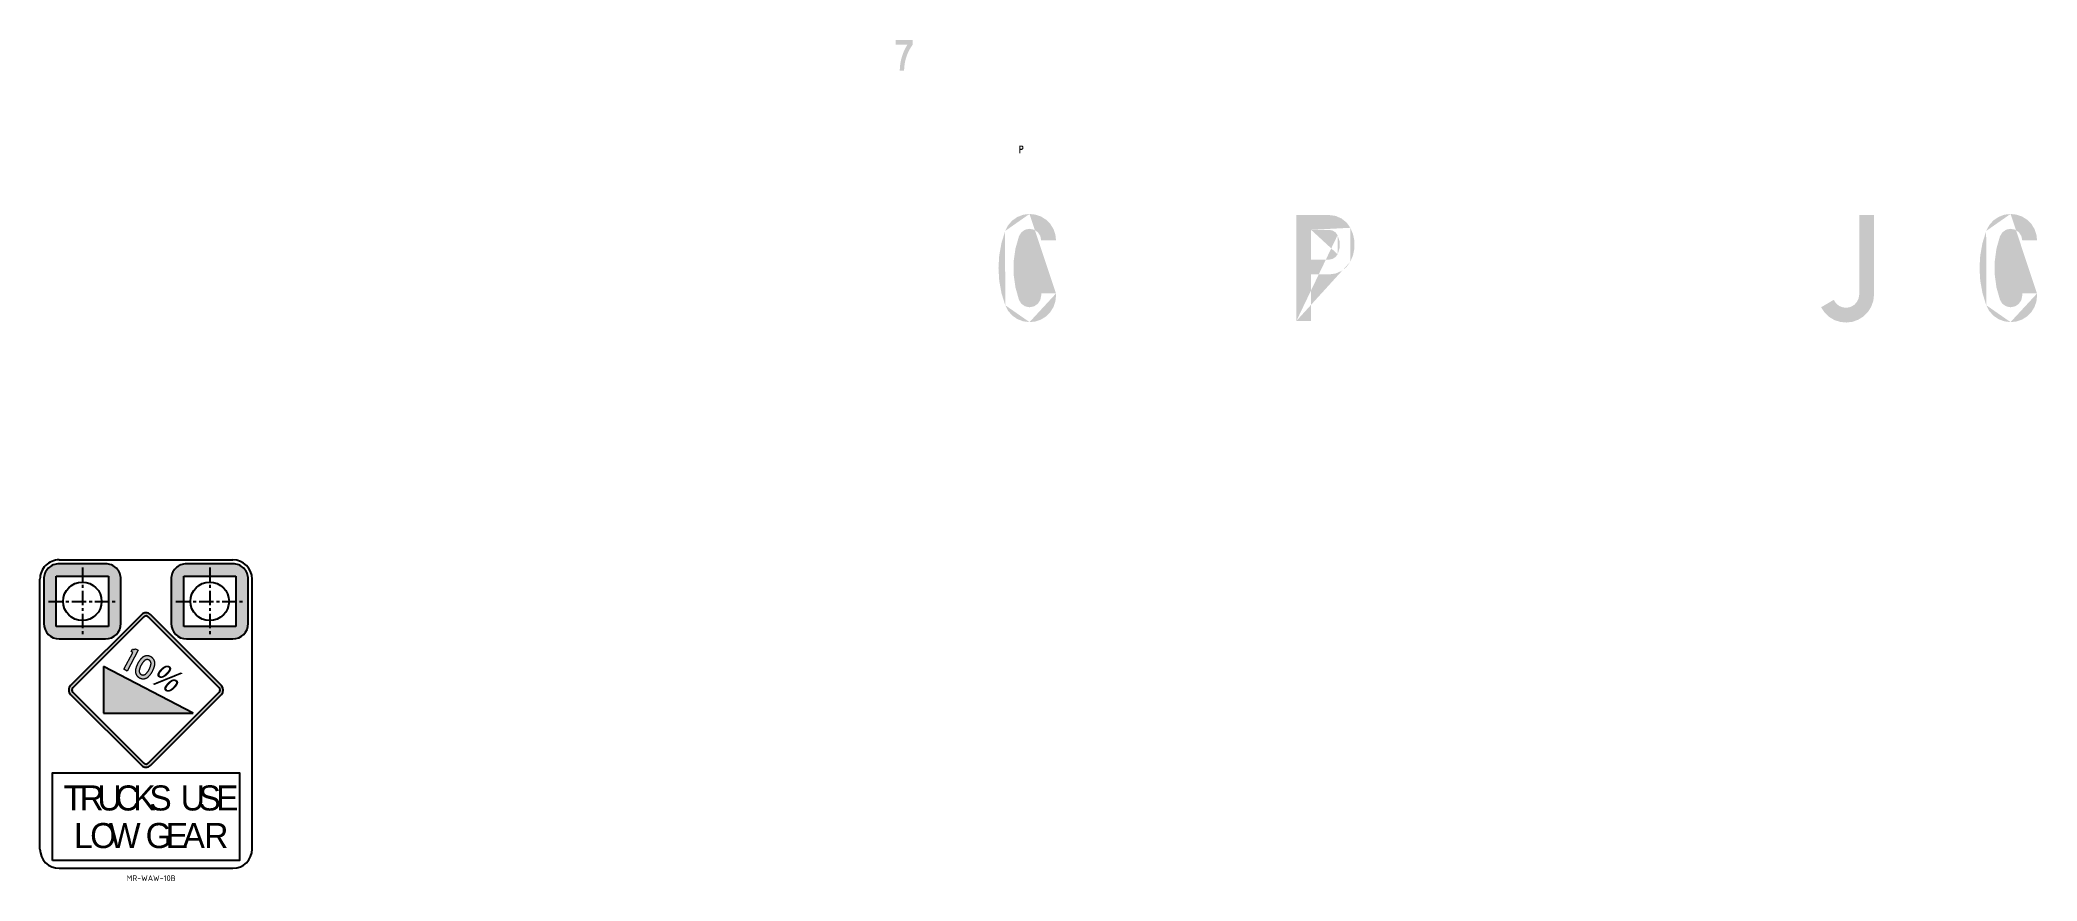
# Model space of a CAD drawing. Extents: x -272 to 1038, y -1303 to 235.
# Drawn here: x -272 to 763, y -202 to 235 of the extents above.
import ezdxf

# ---------------------------------------------------------------- set-up
doc = ezdxf.new("R2010")
doc.units = 0
doc.header["$LTSCALE"] = 6
doc.header["$MEASUREMENT"] = 0
doc.linetypes.add('CENTER', pattern=[2, 1.25, -0.25, 0.25, -0.25])
doc.linetypes.add('CENTERX2', pattern=[101.60000000000001, 63.5, -12.7, 12.7, -12.7])
doc.layers.get('0').update_dxf_attribs({"linetype": 'CONTINUOUS'})
for name, color, linetype in [('CENT25', 1, 'CENTER'), ('GREEN', 84, 'CONTINUOUS'), ('L25', 1, 'CONTINUOUS'), ('L35', 3, 'CONTINUOUS'), ('T25', 1, 'CONTINUOUS'), ('TBLK25', 1, 'CONTINUOUS')]:
    doc.layers.add(name, color=color, linetype=linetype)
doc.styles.add('ARIAL', font='ARIAL.TTF', dxfattribs={"width": 0.9, "oblique": 15})
doc.styles.add('CSERIES', font='Cseries.shx')
doc.styles.add('ISO', font='iso')

msp = doc.modelspace()

# ---------------------------------------------------------------- texts
at = {"layer": 'L35', "color": 1, "linetype": 'Continuous', "insert": (-210.8231450565895, -87.41904547758742), "char_height": 12.18937499999999, "width": 97.51499999999996, "attachment_point": 1, "rotation": 332, "style": 'ARIAL'}
msp.add_mtext('%', dxfattribs=at)
at = {"layer": 'T25', "color": 3, "style": 'ISO'}
msp.add_text('MR-WAW-10B', height=3, dxfattribs=at).set_placement((-227.5656694465064, -201.7545357938481))

# ---------------------------------------------------------------- blocks, each defined once
blk = doc.blocks.new('blk5')
at = {"layer": 'L35', "style": 'CSERIES'}
for s, p in [('G', (0, 0)), ('E', (6.927178030303025, 0)), ('A', (12.75624999999999, 0)), ('R', (20.25211647727272, 0))]:
    blk.add_text(s, height=8.666666666666666, dxfattribs=at).set_placement(p)
blk = doc.blocks.new('blk4')
at = {"layer": 'L35', "style": 'CSERIES'}
for s, p in [('L', (0, 0)), ('O', (5.579782196969703, 0)), ('W', (12.06063920454545, 0))]:
    blk.add_text(s, height=8.666666666666666, dxfattribs=at).set_placement(p)
blk = doc.blocks.new('blk6')
at = {"layer": 'L35'}
for name, p in [('blk4', (0, 0)), ('blk5', (24.74816287878787, -7.105427357601002e-15))]:
    blk.add_blockref(name, p, dxfattribs=at)
blk = doc.blocks.new('blk2')
at = {"layer": 'L35', "style": 'CSERIES'}
for s, p in [('U', (0, 0)), ('S', (6.151609848484853, 0)), ('E', (12.24782196969697, 0))]:
    blk.add_text(s, height=8.666666666666666, dxfattribs=at).set_placement(p)
blk = doc.blocks.new('blk1')
at = {"layer": 'L35', "style": 'CSERIES'}
for s, p in [('T', (0, 0)), ('R', (5.607481060606062, 0)), ('U', (11.75909090909092, 0)), ('C', (17.91070075757577, 0)), ('K', (24.11770833333334, 0)), ('S', (29.71534090909091, 0))]:
    blk.add_text(s, height=8.666666666666666, dxfattribs=at).set_placement(p)
blk = doc.blocks.new('blk3')
at = {"layer": 'L35'}
for name, p in [('blk1', (0, 0)), ('blk2', (40.54488636363635, -1.06581410364015e-14))]:
    blk.add_blockref(name, p, dxfattribs=at)

# ---------------------------------------------------------------- hatches: boundary and pattern name
at = {"layer": 'GREEN'}
h = msp.add_hatch(color=256, dxfattribs=at)
h.paths.add_polyline_path([(254.4669524879141, 101.9465322728692), (254.4411767802575, 101.9465322728692)], flags=16)
edge = h.paths.add_edge_path()
edge.add_line((246.7600158985751, 103.0548877021052), (254.4669524879141, 103.0548877021052))
edge.add_line((254.4669524879141, 103.0548877021052), (254.4669524879141, 101.9465322728692))
edge.add_line((254.1318682883776, 98.8792230617276), (254.4669524879141, 101.9465322728692))
edge.add_line((254.1318682883776, 98.8792230617276), (253.1266156897682, 95.96656809652592))
edge.add_line((253.1266156897682, 95.96656809652592), (251.4769703997424, 93.36322162320408))
edge.add_line((251.4769703997424, 93.36322162320408), (249.3118109565837, 91.17228647238863))
edge.add_line((249.3118109565837, 91.17228647238863), (246.7084644832619, 89.52264118236292))
edge.add_line((246.7084644832619, 89.52264118236292), (243.7958095180602, 88.51738858375347))
edge.add_line((243.7958095180602, 88.51738858375347), (240.7285003069186, 88.18230438421699))
edge.add_line((240.7285003069186, 88.18230438421699), (237.4807611421804, 88.59471570672343))
edge.add_line((237.4807611421804, 88.59471570672343), (234.4134519310388, 89.7546225512728))
edge.add_line((234.4134519310388, 89.7546225512728), (231.732778334747, 91.61047350255171))
edge.add_line((231.732778334747, 91.61047350255171), (229.5933945992449, 94.08494143759032))
edge.add_line((229.5933945992449, 94.08494143759032), (228.0984035551591, 96.997596402792))
edge.add_line((228.0984035551591, 96.997596402792), (226.1652254809102, 103.2610933633584))
edge.add_line((226.1652254809102, 103.2610933633584), (225.0053186363608, 109.7050202775214))
edge.add_line((225.0053186363608, 109.7050202775214), (224.6186830215111, 116.252050022311))
edge.add_line((224.6186830215111, 116.252050022311), (225.0053186363608, 122.773304059444))
edge.add_line((225.0053186363608, 122.773304059444), (226.1652254809102, 129.217230973607))
edge.add_line((226.1652254809102, 129.217230973607), (228.0984035551591, 135.4807279341734))
edge.add_line((228.0984035551591, 135.4807279341734), (229.5933945992449, 138.3933828993751))
edge.add_line((229.5933945992449, 138.3933828993751), (231.732778334747, 140.8678508344137))
edge.add_line((231.732778334747, 140.8678508344137), (234.4134519310388, 142.7237017856927))
edge.add_line((234.4134519310388, 142.7237017856927), (237.4807611421804, 143.9093843378987))
edge.add_line((237.4807611421804, 143.9093843378987), (240.7285003069186, 144.2960199527485))
edge.add_line((240.7285003069186, 144.2960199527485), (243.7958095180602, 143.960935753212))
edge.add_line((243.7958095180602, 143.960935753212), (246.7084644832619, 142.9556831546025))
edge.add_line((246.7084644832619, 142.9556831546025), (249.3118109565837, 141.3060378645768))
edge.add_line((249.3118109565837, 141.3060378645768), (251.4769703997424, 139.1408784214181))
edge.add_line((251.4769703997424, 139.1408784214181), (253.1266156897682, 136.5117562404395))
edge.add_line((253.1266156897682, 136.5117562404395), (254.1318682883776, 133.5991012752378))
edge.add_line((254.1318682883776, 133.5991012752378), (254.4669524879141, 130.5317920640963))
edge.add_line((254.4669524879141, 130.5317920640963), (246.7600158985751, 130.5317920640963))
edge.add_line((246.7600158985751, 130.5317920640963), (246.321828868412, 132.851605753195))
edge.add_line((246.321828868412, 132.851605753195), (245.0072677779228, 134.8363352427572))
edge.add_line((245.0072677779228, 134.8363352427572), (243.0483139960172, 136.1508963332464))
edge.add_line((243.0483139960172, 136.1508963332464), (240.7285003069186, 136.5890833634095))
edge.add_line((240.7285003069186, 136.5890833634095), (238.4086866178199, 136.1251206255898))
edge.add_line((238.4086866178199, 136.1251206255898), (236.475508543571, 134.7590081197872))
edge.add_line((236.475508543571, 134.7590081197872), (235.2382745760517, 132.7485029225683))
edge.add_line((235.2382745760517, 132.7485029225683), (233.4081993324294, 126.2788003007487))
edge.add_line((233.4081993324294, 126.2788003007487), (232.4802738567899, 119.6028920176758))
edge.add_line((232.4802738567899, 119.6028920176758), (232.4802738567899, 112.8754323192896))
edge.add_line((232.4802738567899, 112.8754323192896), (233.4081993324294, 106.2252997438734))
edge.add_line((233.4081993324294, 106.2252997438734), (235.2382745760517, 99.75559712205376))
edge.add_line((235.2382745760517, 99.75559712205376), (236.475508543571, 97.71931621717823))
edge.add_line((236.475508543571, 97.71931621717823), (238.4086866178199, 96.37897941903236))
edge.add_line((238.4086866178199, 96.37897941903236), (240.7285003069186, 95.88924097355596))
edge.add_line((240.7285003069186, 95.88924097355596), (243.0483139960172, 96.35320371137573))
edge.add_line((243.0483139960172, 96.35320371137573), (245.0072677779228, 97.66776480186496))
edge.add_line((245.0072677779228, 97.66776480186496), (246.321828868412, 99.62671858377053))
edge.add_line((246.321828868412, 99.62671858377053), (246.7600158985751, 101.9465322728692))
edge.add_line((246.7600158985751, 101.9465322728692), (246.7600158985751, 103.0548877021052))
edge = h.paths.add_edge_path(flags=16)
edge.add_line((254.4669524879141, 103.0548877021052), (254.4411767802575, 103.0548877021052))
edge.add_line((240.7285003069186, 144.2960199527485), (240.702724599262, 144.2960199527485))
edge.add_line((228.0984035551591, 135.4807279341734), (228.0726278475024, 135.4807279341734))
edge.add_line((228.0984035551591, 96.997596402792), (228.0726278475024, 96.997596402792))
edge.add_line((240.7285003069186, 88.18230438421699), (240.702724599262, 88.18230438421699))
h = msp.add_hatch(color=256, dxfattribs=at)
h.paths.add_polyline_path([(396.1302417688735, 136.0477935026198), (396.1044660612169, 136.0477935026198)], flags=16)
edge = h.paths.add_edge_path(flags=17)
edge.add_line((386.7736598895088, 120.6339203239419), (386.7736598895088, 136.0477935026198))
edge.add_line((386.7736598895088, 136.0477935026198), (396.1302417688735, 136.0477935026198))
edge.add_line((397.8829898895258, 135.6869335954267), (396.1302417688735, 136.0477935026198))
edge.add_line((397.8829898895258, 135.6869335954267), (399.429532348925, 134.7332324121305))
edge.add_line((399.429532348925, 134.7332324121305), (400.5121120705044, 133.2897927833581))
edge.add_line((400.5121120705044, 133.2897927833581), (401.5173646691138, 130.0420536186199))
edge.add_line((401.5173646691138, 130.0420536186199), (401.5173646691138, 126.6396602079418))
edge.add_line((401.5173646691138, 126.6396602079418), (400.5121120705044, 123.3919210432036))
edge.add_line((400.5121120705044, 123.3919210432036), (399.429532348925, 121.9484814144312))
edge.add_line((399.429532348925, 121.9484814144312), (397.8829898895258, 120.994780231135))
edge.add_line((397.8829898895258, 120.994780231135), (396.1302417688735, 120.6339203239419))
edge.add_line((396.1302417688735, 120.6339203239419), (386.7736598895088, 120.6339203239419))
h.paths.add_polyline_path([(396.1044660612169, 143.7289543843021), (396.1302417688735, 143.7289543843021)], flags=16)
edge = h.paths.add_edge_path()
edge.add_line((386.7736598895088, 88.74936995266336), (379.0924990078266, 88.74936995266336))
edge.add_line((379.0924990078266, 88.74936995266336), (379.0924990078266, 143.7289543843021))
edge.add_line((379.0924990078266, 143.7289543843021), (396.1302417688735, 143.7289543843021))
edge.add_line((399.429532348925, 143.290767354139), (396.1302417688735, 143.7289543843021))
edge.add_line((399.429532348925, 143.290767354139), (402.5226172677232, 141.9504305559931))
edge.add_line((402.5226172677232, 141.9504305559931), (405.1517394487017, 139.8625982358043))
edge.add_line((405.1517394487017, 139.8625982358043), (407.1106932306073, 137.1303732241992))
edge.add_line((407.1106932306073, 137.1303732241992), (408.5025814440665, 133.7537555211778))
edge.add_line((408.5025814440665, 133.7537555211778), (409.2243012584527, 130.1709321569031))
edge.add_line((409.2243012584527, 130.1709321569031), (409.2243012584527, 126.5107816696586))
edge.add_line((409.2243012584527, 126.5107816696586), (408.5025814440665, 122.9279583053839))
edge.add_line((408.5025814440665, 122.9279583053839), (407.1106932306073, 119.5513406023625))
edge.add_line((407.1106932306073, 119.5513406023625), (405.1517394487017, 116.8191155907574))
edge.add_line((405.1517394487017, 116.8191155907574), (402.5226172677232, 114.7312832705686))
edge.add_line((402.5226172677232, 114.7312832705686), (399.429532348925, 113.3909464724227))
edge.add_line((399.429532348925, 113.3909464724227), (396.1302417688735, 112.9527594422596))
edge.add_line((396.1302417688735, 112.9527594422596), (386.7736598895088, 112.9527594422596))
edge.add_line((386.7736598895088, 112.9527594422596), (386.7736598895088, 88.74936995266336))
edge = h.paths.add_edge_path()
edge.add_line((386.7736598895088, 136.0477935026198), (386.7478841818522, 136.0477935026198))
edge.add_line((400.5121120705044, 123.3919210432036), (400.4863363628477, 123.3919210432036))
edge.add_line((400.5121120705044, 133.2897927833581), (400.4863363628477, 133.2897927833581))
edge.add_line((379.0924990078266, 88.74936995266336), (379.0667233001699, 88.74936995266336))
edge.add_line((407.1106932306073, 119.5513406023625), (407.0849175229506, 119.5513406023625))
edge.add_line((407.1106932306073, 137.1303732241992), (407.0849175229506, 137.1303732241992))
h = msp.add_hatch(color=256, dxfattribs=at)
h.paths.add_polyline_path([(396.1302417688735, 136.0477935026198), (396.1044660612169, 136.0477935026198)], flags=16)
edge = h.paths.add_edge_path(flags=17)
edge.add_line((386.7736598895088, 120.6339203239419), (386.7736598895088, 136.0477935026198))
edge.add_line((386.7736598895088, 136.0477935026198), (396.1302417688735, 136.0477935026198))
edge.add_line((397.8829898895258, 135.6869335954267), (396.1302417688735, 136.0477935026198))
edge.add_line((397.8829898895258, 135.6869335954267), (399.429532348925, 134.7332324121305))
edge.add_line((399.429532348925, 134.7332324121305), (400.5121120705044, 133.2897927833581))
edge.add_line((400.5121120705044, 133.2897927833581), (401.5173646691138, 130.0420536186199))
edge.add_line((401.5173646691138, 130.0420536186199), (401.5173646691138, 126.6396602079418))
edge.add_line((401.5173646691138, 126.6396602079418), (400.5121120705044, 123.3919210432036))
edge.add_line((400.5121120705044, 123.3919210432036), (399.429532348925, 121.9484814144312))
edge.add_line((399.429532348925, 121.9484814144312), (397.8829898895258, 120.994780231135))
edge.add_line((397.8829898895258, 120.994780231135), (396.1302417688735, 120.6339203239419))
edge.add_line((396.1302417688735, 120.6339203239419), (386.7736598895088, 120.6339203239419))
h.paths.add_polyline_path([(396.1044660612169, 143.7289543843021), (396.1302417688735, 143.7289543843021)], flags=16)
edge = h.paths.add_edge_path()
edge.add_line((386.7736598895088, 88.74936995266336), (379.0924990078266, 88.74936995266336))
edge.add_line((379.0924990078266, 88.74936995266336), (379.0924990078266, 143.7289543843021))
edge.add_line((379.0924990078266, 143.7289543843021), (396.1302417688735, 143.7289543843021))
edge.add_line((399.429532348925, 143.290767354139), (396.1302417688735, 143.7289543843021))
edge.add_line((399.429532348925, 143.290767354139), (402.5226172677232, 141.9504305559931))
edge.add_line((402.5226172677232, 141.9504305559931), (405.1517394487017, 139.8625982358043))
edge.add_line((405.1517394487017, 139.8625982358043), (407.1106932306073, 137.1303732241992))
edge.add_line((407.1106932306073, 137.1303732241992), (408.5025814440665, 133.7537555211778))
edge.add_line((408.5025814440665, 133.7537555211778), (409.2243012584527, 130.1709321569031))
edge.add_line((409.2243012584527, 130.1709321569031), (409.2243012584527, 126.5107816696586))
edge.add_line((409.2243012584527, 126.5107816696586), (408.5025814440665, 122.9279583053839))
edge.add_line((408.5025814440665, 122.9279583053839), (407.1106932306073, 119.5513406023625))
edge.add_line((407.1106932306073, 119.5513406023625), (405.1517394487017, 116.8191155907574))
edge.add_line((405.1517394487017, 116.8191155907574), (402.5226172677232, 114.7312832705686))
edge.add_line((402.5226172677232, 114.7312832705686), (399.429532348925, 113.3909464724227))
edge.add_line((399.429532348925, 113.3909464724227), (396.1302417688735, 112.9527594422596))
edge.add_line((396.1302417688735, 112.9527594422596), (386.7736598895088, 112.9527594422596))
edge.add_line((386.7736598895088, 112.9527594422596), (386.7736598895088, 88.74936995266336))
edge = h.paths.add_edge_path()
edge.add_line((386.7736598895088, 136.0477935026198), (386.7478841818522, 136.0477935026198))
edge.add_line((400.5121120705044, 123.3919210432036), (400.4863363628477, 123.3919210432036))
edge.add_line((400.5121120705044, 133.2897927833581), (400.4863363628477, 133.2897927833581))
edge.add_line((379.0924990078266, 88.74936995266336), (379.0667233001699, 88.74936995266336))
edge.add_line((407.1106932306073, 119.5513406023625), (407.0849175229506, 119.5513406023625))
edge.add_line((407.1106932306073, 137.1303732241992), (407.0849175229506, 137.1303732241992))
h = msp.add_hatch(color=256, dxfattribs=at)
h.paths.add_polyline_path([(671.0023882194105, 102.4878221336589), (670.976612511754, 102.4878221336589)], flags=16)
edge = h.paths.add_edge_path()
edge.add_line((671.0023882194105, 143.7289543843021), (671.0023882194105, 102.4878221336589))
edge.add_line((670.6673040198741, 100.4515412287834), (671.0023882194105, 102.4878221336589))
edge.add_line((670.6673040198741, 100.4515412287834), (669.7651542518913, 98.56991456984775))
edge.add_line((669.7651542518913, 98.56991456984775), (668.3217146231187, 97.07492352576196))
edge.add_line((668.3217146231187, 97.07492352576196), (666.517415087153, 96.04389521949588))
edge.add_line((666.517415087153, 96.04389521949588), (664.4811341822776, 95.63148389698944))
edge.add_line((664.4811341822776, 95.63148389698944), (662.4190775697455, 95.83768955824269))
edge.add_line((662.4190775697455, 95.83768955824269), (660.5116752031531, 96.63673649559888))
edge.add_line((660.5116752031531, 96.63673649559888), (658.9135813284407, 97.97707329374475))
edge.add_line((658.9135813284407, 97.97707329374475), (657.8052258992047, 99.75559712205376))
edge.add_line((657.8052258992047, 99.75559712205376), (651.2066447391018, 95.88924097355596))
edge.add_line((651.2066447391018, 95.88924097355596), (652.9851685674108, 93.20856737726416))
edge.add_line((652.9851685674108, 93.20856737726416), (655.3049822565094, 90.96608081113544))
edge.add_line((655.3049822565094, 90.96608081113544), (658.0629829757712, 89.29065981345303))
edge.add_line((658.0629829757712, 89.29065981345303), (661.1302921869128, 88.28540721484364))
edge.add_line((661.1302921869128, 88.28540721484364), (664.3522556439943, 87.9760987229638))
edge.add_line((664.3522556439943, 87.9760987229638), (667.5484433934191, 88.3627343378136))
edge.add_line((667.5484433934191, 88.3627343378136), (670.5642011892475, 89.47108976704959))
edge.add_line((670.5642011892475, 89.47108976704959), (673.2964262008526, 91.19806218004533))
edge.add_line((673.2964262008526, 91.19806218004533), (675.5646884746379, 93.49210016148731))
edge.add_line((675.5646884746379, 93.49210016148731), (677.265885179977, 96.25010088074907))
edge.add_line((677.265885179977, 96.25010088074907), (678.3226891938997, 99.29163438423404))
edge.add_line((678.3226891938997, 99.29163438423404), (678.6835491010928, 102.4878221336589))
edge.add_line((678.6835491010928, 102.4878221336589), (678.6835491010928, 143.7289543843021))
edge.add_line((678.6835491010928, 143.7289543843021), (671.0023882194105, 143.7289543843021))
edge = h.paths.add_edge_path(flags=16)
edge.add_line((678.6835491010928, 102.4878221336589), (678.6577733934362, 102.4878221336589))
edge.add_line((678.6835491010928, 102.4878221336589), (678.6577733934362, 102.4878221336589))
edge = h.paths.add_edge_path(flags=16)
edge.add_line((657.8052258992047, 99.75559712205376), (657.779450191548, 99.75559712205376))
h = msp.add_hatch(color=256, dxfattribs=at)
h.paths.add_polyline_path([(763.2278702149115, 101.9465322728692), (763.2020945072547, 101.9465322728692)], flags=16)
edge = h.paths.add_edge_path()
edge.add_line((755.5467093332292, 103.0548877021052), (763.2278702149115, 103.0548877021052))
edge.add_line((763.2278702149115, 103.0548877021052), (763.2278702149115, 101.9465322728692))
edge.add_line((762.8927860153749, 98.8792230617276), (763.2278702149115, 101.9465322728692))
edge.add_line((762.8927860153749, 98.8792230617276), (761.8875334167656, 95.96656809652592))
edge.add_line((761.8875334167656, 95.96656809652592), (760.2636638343964, 93.36322162320408))
edge.add_line((760.2636638343964, 93.36322162320408), (758.0727286835811, 91.17228647238863))
edge.add_line((758.0727286835811, 91.17228647238863), (755.4693822102591, 89.52264118236292))
edge.add_line((755.4693822102591, 89.52264118236292), (752.5567272450575, 88.51738858375347))
edge.add_line((752.5567272450575, 88.51738858375347), (749.4894180339159, 88.18230438421699))
edge.add_line((749.4894180339159, 88.18230438421699), (746.2416788691778, 88.59471570672343))
edge.add_line((746.2416788691778, 88.59471570672343), (743.2001453656928, 89.7546225512728))
edge.add_line((743.2001453656928, 89.7546225512728), (740.4936960617443, 91.61047350255171))
edge.add_line((740.4936960617443, 91.61047350255171), (738.3543123262423, 94.08494143759032))
edge.add_line((738.3543123262423, 94.08494143759032), (736.8593212821564, 96.997596402792))
edge.add_line((736.8593212821564, 96.997596402792), (734.9261432079076, 103.2610933633584))
edge.add_line((734.9261432079076, 103.2610933633584), (733.7662363633582, 109.7050202775214))
edge.add_line((733.7662363633582, 109.7050202775214), (733.3796007485084, 116.252050022311))
edge.add_line((733.3796007485084, 116.252050022311), (733.7662363633582, 122.773304059444))
edge.add_line((733.7662363633582, 122.773304059444), (734.9261432079076, 129.217230973607))
edge.add_line((734.9261432079076, 129.217230973607), (736.8593212821564, 135.4807279341734))
edge.add_line((736.8593212821564, 135.4807279341734), (738.3543123262423, 138.3933828993751))
edge.add_line((738.3543123262423, 138.3933828993751), (740.4936960617443, 140.8678508344137))
edge.add_line((740.4936960617443, 140.8678508344137), (743.2001453656928, 142.7237017856927))
edge.add_line((743.2001453656928, 142.7237017856927), (746.2416788691778, 143.9093843378987))
edge.add_line((746.2416788691778, 143.9093843378987), (749.4894180339159, 144.2960199527485))
edge.add_line((749.4894180339159, 144.2960199527485), (752.5567272450575, 143.960935753212))
edge.add_line((752.5567272450575, 143.960935753212), (755.4693822102591, 142.9556831546025))
edge.add_line((755.4693822102591, 142.9556831546025), (758.0727286835811, 141.3060378645768))
edge.add_line((758.0727286835811, 141.3060378645768), (760.2636638343964, 139.1408784214181))
edge.add_line((760.2636638343964, 139.1408784214181), (761.8875334167656, 136.5117562404395))
edge.add_line((761.8875334167656, 136.5117562404395), (762.8927860153749, 133.5991012752378))
edge.add_line((762.8927860153749, 133.5991012752378), (763.2278702149115, 130.5317920640963))
edge.add_line((763.2278702149115, 130.5317920640963), (755.5467093332292, 130.5317920640963))
edge.add_line((755.5467093332292, 130.5317920640963), (755.0827465954094, 132.851605753195))
edge.add_line((755.0827465954094, 132.851605753195), (753.7681855049201, 134.8363352427572))
edge.add_line((753.7681855049201, 134.8363352427572), (751.8092317230146, 136.1508963332464))
edge.add_line((751.8092317230146, 136.1508963332464), (749.4894180339159, 136.5890833634095))
edge.add_line((749.4894180339159, 136.5890833634095), (747.1696043448172, 136.1251206255898))
edge.add_line((747.1696043448172, 136.1251206255898), (745.2364262705684, 134.7590081197872))
edge.add_line((745.2364262705684, 134.7590081197872), (743.9991923030491, 132.7485029225683))
edge.add_line((743.9991923030491, 132.7485029225683), (742.1691170594268, 126.2788003007487))
edge.add_line((742.1691170594268, 126.2788003007487), (741.266967291444, 119.6028920176758))
edge.add_line((741.266967291444, 119.6028920176758), (741.266967291444, 112.8754323192896))
edge.add_line((741.266967291444, 112.8754323192896), (742.1691170594268, 106.2252997438734))
edge.add_line((742.1691170594268, 106.2252997438734), (743.9991923030491, 99.75559712205376))
edge.add_line((743.9991923030491, 99.75559712205376), (745.2364262705684, 97.71931621717823))
edge.add_line((745.2364262705684, 97.71931621717823), (747.1696043448172, 96.37897941903236))
edge.add_line((747.1696043448172, 96.37897941903236), (749.4894180339159, 95.88924097355596))
edge.add_line((749.4894180339159, 95.88924097355596), (751.8092317230146, 96.35320371137573))
edge.add_line((751.8092317230146, 96.35320371137573), (753.7681855049201, 97.66776480186496))
edge.add_line((753.7681855049201, 97.66776480186496), (755.0827465954094, 99.62671858377053))
edge.add_line((755.0827465954094, 99.62671858377053), (755.5467093332292, 101.9465322728692))
edge.add_line((755.5467093332292, 101.9465322728692), (755.5467093332292, 103.0548877021052))
edge = h.paths.add_edge_path(flags=16)
edge.add_line((763.2278702149115, 103.0548877021052), (763.2020945072547, 103.0548877021052))
edge.add_line((749.4894180339159, 144.2960199527485), (749.4636423262592, 144.2960199527485))
edge.add_line((736.8593212821564, 135.4807279341734), (736.8335455744998, 135.4807279341734))
edge.add_line((736.8593212821564, 96.997596402792), (736.8335455744998, 96.997596402792))
edge.add_line((749.4894180339159, 88.18230438421699), (749.4636423262592, 88.18230438421699))
at = {"layer": 'L25'}
h = msp.add_hatch(color=256, dxfattribs=at)
h.paths.add_polyline_path([(-236.9809123868853, -43.65286359919355), (-236.9809123868851, -69.65286359919335), (-263.9809123868851, -69.6528635991934), (-263.9809123868853, -44.2299060345124), (-268.1352120760092, -39.49345594241748, 0.1990297071005012), (-270.4809123868852, -45.15286359919325), (-270.4809123868852, -68.15286359919344, 0.414213562373096), (-262.4809123868851, -76.15286359919341), (-238.4809123868853, -76.15286359919332, 0.4142135623730941), (-230.4809123868854, -68.1528635991934), (-230.4809123868852, -45.15286359919338, 0.4142135623730941), (-238.4809123868852, -37.15286359919332), (-262.4809123868853, -37.15286359919315, 0.1987950329275945), (-268.1352120760092, -39.4934559424174), (-263.9809123868852, -44.22990603451223), (-263.9809123868852, -43.65286359919355)])
h.paths.add_polyline_path([(-171.9147558890375, -43.65286359919364), (-166.6070478689608, -39.67097477293484, 0.2068435214782067), (-172.4336158893773, -37.15286359919341), (-196.4336158893774, -37.15286359919332, 0.4142135623730989), (-204.4336158893775, -45.15286359919342), (-204.4336158893773, -68.15286359919352, 0.414213562373096), (-196.4336158893773, -76.1528635991935), (-172.4336158893776, -76.1528635991935, 0.414213562373094), (-164.4336158893775, -68.15286359919348), (-164.4336158893774, -45.15286359919355, 0.1910052124552302), (-166.6070478689608, -39.67097477293484), (-171.9147558890375, -43.65286359919368), (-170.9336158893774, -43.65286359919364), (-170.9336158893773, -69.65286359919361), (-197.9336158893772, -69.65286359919357), (-197.9336158893774, -43.65286359919364)])
at = {"layer": 'L25', "ltscale": 1000}
h = msp.add_hatch(color=256, dxfattribs=at)
edge = h.paths.add_edge_path(flags=16)
edge.add_arc((-254.2953333945126, -102.6543630087506), 1.602986415358252, 134.9999999415475, 225.0000000414049)
edge.add_line((-255.4288159581432, -103.7878455740194), (-218.5906325612963, -140.6260289515941))
edge.add_arc((-217.457149996397, -139.4925463871078), 1.602986415701914, 224.9999999895611, 315.0000000347366)
edge.add_line((-216.3236674310171, -140.6260289511134), (-179.4854841440684, -103.7878456086085))
edge.add_arc((-180.6189667086265, -102.6543630428746), 1.602986416342933, 314.9999999702824, 404.9999999416897)
edge.add_line((-179.485484142327, -101.5208804788821), (-216.3236674433374, -64.68269713444181))
edge.add_arc((-217.4571500084603, -65.81617969822322), 1.602986415361679, 44.99999996609488, 134.9999999999939)
edge.add_line((-218.5906325729123, -64.68269713377094), (-255.428815957806, -101.5208804431444))
edge = h.paths.add_edge_path()
edge.add_arc((-217.4571499964003, -139.4925463874393), 3.205972830824788, 224.9999999983715, 315.0000000412609)
edge.add_line((-215.1901848657918, -141.7595115147828), (-178.3520015787619, -104.9213281722086))
edge.add_arc((-180.6189667076663, -102.6543630428759), 3.205972831026262, 314.9999999945877, 404.9999999606887)
edge.add_line((-178.3520015769924, -100.3873979153128), (-215.190184878217, -63.54921457066337))
edge.add_arc((-217.4571500084616, -65.81617969822359), 3.205972830720694, 44.99999996607674, 134.9999999999758)
edge.add_line((-219.7241151373631, -63.54921456932018), (-256.5622985210961, -100.3873978775357))
edge.add_arc((-254.2953333945184, -102.6543630087543), 3.205972830714585, 134.9999999413527, 225.0000000412837)
edge.add_line((-256.5622985217831, -104.9213281392858), (-219.7241151254408, -141.759511516351))
at = {"layer": 'L35', "linetype": 'Continuous'}
h = msp.add_hatch(color=1, dxfattribs=at)
h.paths.add_polyline_path([(-221.5145467381608, -82.05471587715925), (-222.9082114809348, -81.31369118885212), (-223.1492626396663, -81.43043697947743), (-223.359445974311, -81.49983873093026), (-223.5722110725627, -81.54430926708437), (-223.7872405875183, -81.56008395090925), (-224.0333392798457, -81.55391922318114), (-224.2654006350051, -81.50982515897968), (-224.4973147204863, -81.43871853873941), (-225.182236593275, -82.7268692315873), (-224.3227367282518, -83.18387341633183), (-228.958231860469, -91.90197179147717), (-227.2370339210494, -92.81714896962293)])
h.paths.add_polyline_path([(-221.4662501590169, -88.39646977421037), (-221.5676576962646, -88.57658353489433), (-221.6690652335132, -88.75669729558177), (-221.7660763520131, -88.9391486735752), (-221.858691051767, -89.12393766888601), (-221.9513057515211, -89.30872666419748), (-222.0395240325271, -89.49585327682033), (-222.1233458947877, -89.68531750675743), (-222.2071677570472, -89.87478173669405), (-222.2854243919036, -90.06438537457171), (-222.3604534166701, -90.25852483913457), (-222.4321154234068, -90.45163490298114), (-222.5015792207672, -90.6459137754828), (-222.5688448087585, -90.8413614566472), (-222.6317139780011, -91.03914675511828), (-222.6912161292111, -91.23590265287226), (-222.7485200710509, -91.43382735928645), (-222.8014275941429, -91.6340896830144), (-222.8543351172349, -91.8343520067416), (-222.8805529943015, -91.94729713242458), (-222.9034038533391, -92.05921285739609), (-222.9230271022841, -92.1756644090452), (-222.9414815425754, -92.28991775132982), (-222.9543707554615, -92.4043105015526), (-222.9650617589751, -92.5198720604331), (-222.975313311194, -92.75127399407137), (-222.9748738598999, -92.86711436882649), (-222.9722361992323, -92.98412355224278), (-222.9662315205347, -93.10010333494156), (-222.9568598238072, -93.21505371691791), (-222.926985975544, -93.44523329676286), (-222.9064838240092, -93.5604624946211), (-222.8848128638181, -93.67349348310717), (-222.8575766762228, -93.78666387953234), (-222.8269734705992, -93.89880487523945), (-222.7952014563159, -94.00874766158148), (-222.7578642146302, -94.1188298558599), (-222.676455695198, -94.33693544298094), (-222.631215608796, -94.44276062644991), (-222.5826085043666, -94.54755640919836), (-222.5306343819015, -94.65132279123722), (-222.4752932414104, -94.75405977255093), (-222.4187832922615, -94.85459854449911), (-222.3589063250824, -94.95410791572664), (-222.2944935312158, -95.05038967686235), (-222.2267137193195, -95.14564203728648), (-222.1577650987706, -95.23869618833336), (-222.0876476695616, -95.3295521300087), (-222.0141632223182, -95.41937867096578), (-221.9361429483887, -95.5059776018355), (-221.8569538658116, -95.59037832332473), (-221.7765959745705, -95.67258083544601), (-221.6928710653011, -95.75375394685068), (-221.6046103293456, -95.83169944816825), (-221.5173789941082, -95.90627793144688), (-221.3338446702436, -96.04897967784001), (-221.1432974944701, -96.1784921679747), (-221.043488079876, -96.24002080296032), (-220.944708066013, -96.2981824199131), (-220.8425610341172, -96.355314636148), (-220.7402745942774, -96.40688162498199), (-220.634621136414, -96.45741921309443), (-220.529997079266, -96.50458978318017), (-220.420837195457, -96.5485327431669), (-220.3138755209676, -96.59130689451229), (-220.0929393201129, -96.66366594094526), (-219.9823318117294, -96.69428023676306), (-219.8705554947014, -96.72269632320177), (-219.7564415603581, -96.74671599089581), (-219.6411588173625, -96.76853744921578), (-219.5269054750805, -96.78699188950577), (-219.413681533515, -96.80207931176608), (-219.2981199746367, -96.81277031527921), (-219.1813896071006, -96.82126310941845), (-219.0656886402853, -96.82638888552799), (-218.9510170741824, -96.8281476436074), (-218.835176699425, -96.82770819231331), (-218.7191969167272, -96.82170351361569), (-218.6020483253736, -96.81350062554458), (-218.4881273441106, -96.800761910787), (-218.3730375541892, -96.78582498665543), (-218.258977164986, -96.76752104449449), (-218.1437479671231, -96.74701889295937), (-217.9174071742671, -96.692546517768), (-217.8074643879335, -96.66077450348783), (-217.6963527929407, -96.62680427983256), (-217.586270598665, -96.5894670381472), (-217.4794160144755, -96.5475939697738), (-217.3713926216344, -96.50352269202898), (-217.2665968388831, -96.45491558759647), (-217.1606322474737, -96.40411027379113), (-217.059064074809, -96.35096734267086), (-216.9563270934933, -96.29562620218036), (-216.8568177222644, -96.2357492350007), (-216.7583377517535, -96.17250524979187), (-216.6620559906141, -96.10809245592515), (-216.4759476885204, -95.97019521482144), (-216.386121147561, -95.89671076758063), (-216.2984928159771, -95.8220575116849), (-216.2140920944852, -95.74286842910436), (-216.1285225643329, -95.66148113714613), (-216.0485182615852, -95.57995443724951), (-215.9717415689141, -95.49389191065524), (-215.8331038802735, -95.33921312454999), (-215.6966644009894, -95.18336552977613), (-215.5646213404527, -95.02518031768938), (-215.4347764892917, -94.86582629694533), (-215.3059610388443, -94.7031052581709), (-215.181542007145, -94.53804660208328), (-215.0593211848188, -94.37181913733679), (-214.9392985718675, -94.20442286393711), (-214.8225035690065, -94.03249076385072), (-214.7090755841759, -93.8615880644812), (-214.5966770000583, -93.68731834707825), (-214.4886748346907, -93.51071101236423), (-214.3828708786969, -93.33293486899339), (-214.279265132075, -93.15398991696642), (-214.1800558041967, -92.97270734762193), (-214.0830446857022, -92.7902559696322), (-213.9882317765717, -92.60663578297243), (-213.8978152861919, -92.420677979007), (-213.8095970051861, -92.2335513663823), (-213.7247457422086, -92.047454154478), (-213.6431220893202, -91.8568211158788), (-213.5636966458084, -91.66501926863452), (-213.4876382203263, -91.47424682210232), (-213.4148074049346, -91.27893854888038), (-213.3453436075723, -91.08465967637673), (-213.2780780195812, -90.88921199521405), (-213.2163776589946, -90.69362490611434), (-213.1557066991271, -90.4946707989842), (-213.0984027572873, -90.29674609257151), (-213.0454952341954, -90.09648376884167), (-212.995954729134, -89.89725084583984), (-212.9675386426935, -89.78547452880807), (-212.9435189750001, -89.67136059446483), (-212.9066100944198, -89.44285390989768), (-212.8925520728774, -89.32626295030852), (-212.8818610693639, -89.21070139142955), (-212.871609517145, -88.97929945779148), (-212.8720489684392, -88.86345908303656), (-212.8758554377636, -88.74864810898944), (-212.881860116461, -88.63266832629532), (-212.9049999286633, -88.4004299450207), (-212.9416078129861, -88.17230916661012), (-212.9654769825501, -88.05810936947302), (-212.9905149607723, -87.94610778169888), (-213.0211181663976, -87.83396678598893), (-213.0539195813967, -87.72065698162285), (-213.0890586137076, -87.61174359600369), (-213.1297628734241, -87.50269080244692), (-213.1716359417968, -87.39583621825156), (-213.2179054289159, -87.28664401675829), (-213.2665125333467, -87.1818482340023), (-213.3184866558058, -87.07808185197592), (-213.3716295869278, -86.9765136793074), (-213.4303377454518, -86.87480609870511), (-213.4913835212874, -86.7774949368515), (-213.5546275064961, -86.67901496633814), (-213.6202091090178, -86.5849314145718), (-213.6891577295708, -86.49187726352659), (-213.7614733681589, -86.39985251319331), (-213.8349578153948, -86.31002597223687), (-213.9107798799454, -86.22459585003074), (-213.9899689625284, -86.1401951285348), (-214.0725250631411, -86.0568238077571), (-214.2423124989851, -85.8988740037043), (-214.3307126428909, -85.82649372978693), (-214.4213109961596, -85.75294464722015), (-214.5142469667395, -85.68379198340207), (-214.6083517459818, -85.61683752895297), (-214.7058235432502, -85.55091247522557), (-214.8034347484584, -85.49055264889867), (-214.9044129716997, -85.43122222328995), (-215.1088464434394, -85.32252301821927), (-215.2123016919232, -85.27315423876533), (-215.3191239584465, -85.22481486002391), (-215.426085632905, -85.18204070868705), (-215.5342161160306, -85.1414647667201), (-215.6435154078025, -85.10308703413017), (-215.7551523168684, -85.06910572028676), (-215.8645910166084, -85.0362932150984), (-215.9797343516663, -85.00890652937582), (-216.0926794773518, -84.98268865230784), (-216.2057640109769, -84.96203600264451), (-216.320017353257, -84.94358156235438), (-216.4354395041959, -84.92732533143808), (-216.5510010630754, -84.91663432792487), (-216.6655332212392, -84.90931034244201), (-216.7812341880559, -84.90418456633245), (-216.8981039635295, -84.9012569995964), (-217.0151131469469, -84.90389466026389), (-217.1299241209851, -84.90770112958802), (-217.2448745029671, -84.91707282631606), (-217.3609936936036, -84.92864273241696), (-217.4760834835241, -84.9435796565484), (-217.5901438727286, -84.96188359871002), (-217.7043436698738, -84.9857527682754), (-217.8163452576377, -85.01079074649485), (-217.9295156540695, -85.03802693409162), (-218.0416566497792, -85.06863013971622), (-218.2618210383387, -85.14330462308925), (-218.3708738318909, -85.18400888280263), (-218.4766990153622, -85.22924896920543), (-218.5836930074865, -85.27668726498052), (-218.6862905808642, -85.3264631780684), (-218.7912257715577, -85.38063550990509), (-218.8917645435024, -85.43714545905357), (-218.9912739147322, -85.49702242623377), (-219.0885850765866, -85.5580682020692), (-219.1848668377244, -85.62248099593481), (-219.3709751398222, -85.76037823704175), (-219.4608016807752, -85.83386268427736), (-219.5495988210182, -85.91071414954862), (-219.7184002640063, -86.06909231471434), (-219.79957337541, -86.1528172239841), (-219.8785482774405, -86.23771094190991), (-220.0138189480588, -86.39136032730613), (-220.1502584273508, -86.54720792208545), (-220.2823014878875, -86.70539313417385), (-220.4133151477064, -86.86694536428897), (-220.5409617894949, -87.02746819369054), (-220.6653808211973, -87.19252684978073), (-220.7876016435198, -87.35875431452308), (-220.9087930651253, -87.52834879729303), (-221.0266174687081, -87.6969138793554), (-221.1412142621958, -87.87001478809765), (-221.2514146369374, -88.04545331415571), (-221.3604462030224, -88.21869363083962)])
h.paths.add_polyline_path([(-219.2306881309322, -88.5421558924013), (-219.0493756608709, -88.30554287153484), (-218.9354759070822, -88.16026809980923), (-218.7535233355215, -87.94163590216968), (-218.498431346667, -87.65295382113266), (-218.2642239949542, -87.40814375168509), (-218.0671695653132, -87.24714912898321), (-217.8571788830864, -87.11462864553152), (-217.6618627538214, -87.02003322415737), (-217.4396435572545, -86.94138687609899), (-217.2668170004606, -86.90455604908476), (-217.1297644806338, -86.87534897730549), (-216.8832282393836, -86.86129035799013), (-216.6290035512666, -86.87453854727664), (-216.3701978054592, -86.9231877030488), (-216.1441745522786, -86.99393395436621), (-215.9183869950335, -87.09698251308492), (-215.710137776832, -87.22497974618051), (-215.516411653615, -87.37973811718791), (-215.3272230136833, -87.57482045606804), (-215.2492356115926, -87.68125712688706), (-215.171510971571, -87.78446450726938), (-215.04760476794, -88.00558119709359), (-214.9524752599716, -88.24139347446652), (-214.8946465789224, -88.44601296924196), (-214.872903310338, -88.57499684706664), (-214.8514093032098, -88.70250207373513), (-214.8429546894628, -88.9800360937316), (-214.8626638012111, -89.14437648264936), (-214.8744912016777, -89.25327450488811), (-214.9279887682316, -89.48465948423777), (-214.9848431634393, -89.73056324974527), (-215.0638069333324, -90.01585434030679), (-215.1149880160076, -90.19165754504158), (-215.2043828880484, -90.46838818382949), (-215.2906527657092, -90.71294430009405), (-215.390441403304, -90.97328817539832), (-215.5200162634399, -91.2846298512282), (-215.6470646333739, -91.55825782583051), (-215.7257930371839, -91.72223353605568), (-215.8516639324508, -91.96688098745591), (-216.014723668898, -92.26380192751566), (-216.1713020884413, -92.52299292489664), (-216.2687849759002, -92.6798163752473), (-216.4198507222171, -92.90824781073871), (-216.577511096666, -93.13317282027569), (-216.7462996767894, -93.36070274477592), (-216.9114469212576, -93.5703053520522), (-217.0871379670777, -93.78141376961207), (-217.2694236410168, -93.98901576120079), (-217.394175033733, -94.12288126223993), (-217.5560864157701, -94.29662159337673), (-217.7626387137383, -94.47116310863615), (-217.9731057898131, -94.60843511626621), (-218.2064285916474, -94.71958017894119), (-218.4542101885363, -94.80113708445779), (-218.6711444460686, -94.8473676421969), (-218.9269890026878, -94.86856026182625), (-219.1400135405233, -94.86322403568533), (-219.411218180385, -94.82286959204174), (-219.6496995716764, -94.75601100927764), (-219.8743080650112, -94.66156859284075), (-220.084098785155, -94.54173274983717), (-220.2825810294878, -94.39424270284195), (-220.4420648927152, -94.23920986891474), (-220.5985705731658, -94.05814394595302), (-220.7301720439704, -93.85637100443529), (-220.846824216757, -93.626096518449), (-220.8973185508603, -93.47268747652018), (-220.9333658279137, -93.36317066963292), (-220.9604443556044, -93.23610622163648), (-220.989651427383, -93.09905370181218), (-221.0058444733504, -92.81508750303786), (-220.9941135830023, -92.66836716367203), (-220.9825846457807, -92.5241726881074), (-220.9073959742041, -92.17839845658276), (-220.8087064363464, -91.80262071393003), (-220.7131019464102, -91.47422641589219), (-220.6174127914587, -91.19095533125764), (-220.5562700626292, -91.0176291517655), (-220.4579613412718, -90.76114630851299), (-220.3530579917892, -90.50816989121697), (-220.2382763797071, -90.25198681143704), (-220.1211297911549, -90.0083399158047), (-219.9952588958902, -89.76369246440555), (-219.8628230780378, -89.52253564426888), (-219.721798722886, -89.2817159164776), (-219.5436836456499, -88.99576512836455), (-219.3745186479711, -88.74735063794088)], flags=16)
msp.add_hatch(color=1, dxfattribs=at).paths.add_polyline_path([(-239.5489868258541, -90.49224395725157), (-239.5489868258541, -114.6458248001055), (-193.0891880581723, -114.6458248001055)])
at = {"layer": 'TBLK25', "linetype": 'CENTERX2'}
h = msp.add_hatch(color=256, dxfattribs=at)
h.paths.add_polyline_path([(175.678633093371, 218.5738399745064), (175.6721266000761, 218.5738399745064)], flags=16)
edge = h.paths.add_edge_path()
edge.add_line((175.685139586666, 219.0423074917433), (175.678633093371, 218.5738399745064))
edge.add_line((173.440399399906, 218.5738399745064), (175.678633093371, 218.5738399745064))
edge.add_line((173.440399399906, 218.5738399745064), (173.446905893201, 219.0683334649231))
edge.add_line((173.446905893201, 219.0683334649231), (173.4664253730859, 219.5628269553398))
edge.add_line((173.4664253730859, 219.5628269553398), (173.4924513462657, 220.0573204457565))
edge.add_line((173.4924513462657, 220.0573204457565), (173.5249838127405, 220.5518139361732))
edge.add_line((173.5249838127405, 220.5518139361732), (173.5705292658052, 221.0463074265899))
edge.add_line((173.5705292658052, 221.0463074265899), (173.6290877054598, 221.5342944237116))
edge.add_line((173.6290877054598, 221.5342944237116), (173.6941526384093, 222.0287879141283))
edge.add_line((173.6941526384093, 222.0287879141283), (173.7657240646539, 222.51677491125))
edge.add_line((173.7657240646539, 222.51677491125), (173.8503084774883, 223.0047619083717))
edge.add_line((173.8503084774883, 223.0047619083717), (173.9413993836177, 223.4927489054934))
edge.add_line((173.9413993836177, 223.4927489054934), (174.045503276337, 223.9742294093202))
edge.add_line((174.045503276337, 223.9742294093202), (174.1561136623512, 224.4622164064419))
edge.add_line((174.1561136623512, 224.4622164064419), (174.2797370349554, 224.9371904169737))
edge.add_line((174.2797370349554, 224.9371904169737), (174.4098669008545, 225.4186709208005))
edge.add_line((174.4098669008545, 225.4186709208005), (174.5465032600486, 225.8936449313323))
edge.add_line((174.5465032600486, 225.8936449313323), (174.6961526058326, 226.3686189418641))
edge.add_line((174.6961526058326, 226.3686189418641), (174.8523084449116, 226.837086459101))
edge.add_line((174.8523084449116, 226.837086459101), (175.0214772705804, 227.2990474830429))
edge.add_line((175.0214772705804, 227.2990474830429), (175.1971525895443, 227.7610085069848))
edge.add_line((175.1971525895443, 227.7610085069848), (175.385840895098, 228.2229695309267))
edge.add_line((175.385840895098, 228.2229695309267), (175.5745292006517, 228.6784240615736))
edge.add_line((175.5745292006517, 228.6784240615736), (175.7762304927954, 229.1338785922206))
edge.add_line((175.7762304927954, 229.1338785922206), (175.9909447715289, 229.5763201362776))
edge.add_line((175.9909447715289, 229.5763201362776), (176.2121655435574, 230.0252681736296))
edge.add_line((176.2121655435574, 230.0252681736296), (176.4398928088809, 230.4612032243917))
edge.add_line((176.4398928088809, 230.4612032243917), (176.6741265674993, 230.8971382751537))
edge.add_line((176.6741265674993, 230.8971382751537), (176.9213733127077, 231.3265668326209))
edge.add_line((176.9213733127077, 231.3265668326209), (177.175126551211, 231.749488896793))
edge.add_line((177.175126551211, 231.749488896793), (177.4353862830092, 232.1724109609652))
edge.add_line((177.4353862830092, 232.1724109609652), (171.364828038815, 232.1724109609652))
edge.add_line((171.364828038815, 232.1724109609652), (171.364828038815, 234.5733069868041))
edge.add_line((171.364828038815, 234.5733069868041), (180.155100480301, 234.5733069868041))
edge.add_line((180.155100480301, 234.5733069868041), (180.155100480301, 232.1724109609652))
edge.add_line((180.155100480301, 232.1724109609652), (179.8818277619128, 231.7885278565628))
edge.add_line((179.8818277619128, 231.7885278565628), (179.6215680301146, 231.4046447521603))
edge.add_line((179.6215680301146, 231.4046447521603), (179.3613082983163, 231.007748661168))
edge.add_line((179.3613082983163, 231.007748661168), (179.1140615531079, 230.6108525701757))
edge.add_line((179.1140615531079, 230.6108525701757), (178.8733213011946, 230.2074499858884))
edge.add_line((178.8733213011946, 230.2074499858884), (178.6390875425761, 229.8040474016011))
edge.add_line((178.6390875425761, 229.8040474016011), (178.4113602772527, 229.3876318307239))
edge.add_line((178.4113602772527, 229.3876318307239), (178.1966459985191, 228.9712162598467))
edge.add_line((178.1966459985191, 228.9712162598467), (177.9884382130805, 228.5548006889695))
edge.add_line((177.9884382130805, 228.5548006889695), (177.7867369209369, 228.1253721315023))
edge.add_line((177.7867369209369, 228.1253721315023), (177.5980486153831, 227.6959435740352))
edge.add_line((177.5980486153831, 227.6959435740352), (177.4158668031243, 227.2665150165681))
edge.add_line((177.4158668031243, 227.2665150165681), (177.2401914841605, 226.830579965806))
edge.add_line((177.2401914841605, 226.830579965806), (177.0775291517866, 226.388138421749))
edge.add_line((177.0775291517866, 226.388138421749), (176.9213733127077, 225.945696877692))
edge.add_line((176.9213733127077, 225.945696877692), (176.7782304602187, 225.5032553336349))
edge.add_line((176.7782304602187, 225.5032553336349), (176.6350876077296, 225.054307296283))
edge.add_line((176.6350876077296, 225.054307296283), (176.5114642351254, 224.598852765636))
edge.add_line((176.5114642351254, 224.598852765636), (176.3878408625213, 224.149904728284))
edge.add_line((176.3878408625213, 224.149904728284), (176.277230476507, 223.6944501976371))
edge.add_line((176.277230476507, 223.6944501976371), (176.1796330770827, 223.2324891736952))
edge.add_line((176.1796330770827, 223.2324891736952), (176.0885421709532, 222.7705281497533))
edge.add_line((176.0885421709532, 222.7705281497533), (176.0039577581188, 222.3085671258114))
edge.add_line((176.0039577581188, 222.3085671258114), (175.9323863318743, 221.8466061018695))
edge.add_line((175.9323863318743, 221.8466061018695), (175.8673213989248, 221.3846450779276))
edge.add_line((175.8673213989248, 221.3846450779276), (175.8087629592702, 220.9161775606907))
edge.add_line((175.8087629592702, 220.9161775606907), (175.7632175062055, 220.4477100434539))
edge.add_line((175.7632175062055, 220.4477100434539), (175.7306850397307, 219.979242526217))
edge.add_line((175.7306850397307, 219.979242526217), (175.7046590665508, 219.5107750089801))
edge.add_line((175.7046590665508, 219.5107750089801), (175.685139586666, 219.0423074917433))
edge = h.paths.add_edge_path(flags=16)
edge.add_line((180.155100480301, 232.1724109609652), (180.148593987006, 232.1724109609652))
edge.add_line((173.440399399906, 218.5738399745064), (173.4338929066111, 218.5738399745064))
h = msp.add_hatch(color=256, dxfattribs=at)
h.paths.add_polyline_path([(236.6165655970446, 179.2256585746765), (236.5538413436456, 179.2256585746765)], flags=0)
edge = h.paths.add_edge_path(flags=16)
edge.add_line((235.926598809655, 178.0966220134936), (235.926598809655, 179.2256585746765))
edge.add_line((235.926598809655, 179.2256585746765), (236.6165655970446, 179.2256585746765))
edge.add_line((236.9301868640399, 179.0374858144794), (236.6165655970446, 179.2256585746765))
edge.add_line((236.9301868640399, 179.0374858144794), (236.9929111174389, 178.6611402940851))
edge.add_line((236.9929111174389, 178.6611402940851), (236.9301868640399, 178.3475190270898))
edge.add_line((236.9301868640399, 178.3475190270898), (236.6165655970446, 178.0966220134936))
edge.add_line((236.6165655970446, 178.0966220134936), (235.926598809655, 178.0966220134936))
h.paths.add_polyline_path([(236.5538413436456, 179.790176855268), (236.6165655970446, 179.790176855268)], flags=16)
edge = h.paths.add_edge_path()
edge.add_line((235.926598809655, 175.7758246377287), (235.3620805290636, 175.7758246377287))
edge.add_line((235.3620805290636, 175.7758246377287), (235.3620805290636, 179.790176855268))
edge.add_line((235.3620805290636, 179.790176855268), (236.6165655970446, 179.790176855268))
edge.add_line((236.9301868640399, 179.7274526018689), (236.6165655970446, 179.790176855268))
edge.add_line((236.9301868640399, 179.7274526018689), (237.2438081310351, 179.6020040950709))
edge.add_line((237.2438081310351, 179.6020040950709), (237.4319808912323, 179.3511070814747))
edge.add_line((237.4319808912323, 179.3511070814747), (237.5574293980304, 178.9120373076813))
edge.add_line((237.5574293980304, 178.9120373076813), (237.5574293980304, 178.4729675338879))
edge.add_line((237.5574293980304, 178.4729675338879), (237.4319808912323, 178.0338977600946))
edge.add_line((237.4319808912323, 178.0338977600946), (237.2438081310351, 177.7830007464983))
edge.add_line((237.2438081310351, 177.7830007464983), (236.9301868640399, 177.5948279863012))
edge.add_line((236.9301868640399, 177.5948279863012), (236.6165655970446, 177.5321037329022))
edge.add_line((236.6165655970446, 177.5321037329022), (235.926598809655, 177.5321037329022))
edge.add_line((235.926598809655, 177.5321037329022), (235.926598809655, 175.7758246377287))

# ---------------------------------------------------------------- linework, layer by layer
at = {"color": 1, "lineweight": 0}
for points in [[(-222.9126078996818, -81.31135357153892), (-221.5145467381607, -82.05471587715931), (-227.2370339210493, -92.81714896962293), (-228.958231860469, -91.90197179147711), (-224.3227367282518, -83.18387341633182), (-225.1822365932749, -82.72686923158727), (-224.494977103173, -81.43432211999239), (-224.4221573779692, -81.46176235085433), (-224.3470000354521, -81.48480616296914), (-224.2728720936519, -81.50448295705414), (-224.1953771338214, -81.5231303504221), (-224.1211097840814, -81.53724191710353), (-224.0423066076546, -81.5481258736944), (-223.9645328319446, -81.5556428122552), (-223.8866196482948, -81.55759452341263), (-223.808706464645, -81.55954623457005), (-223.7306538730554, -81.55593271832372), (-223.6514324728091, -81.55012099270408), (-223.5732404732797, -81.54094224905437), (-223.4960778744671, -81.52839648737445), (-223.4199446763714, -81.51248370766459), (-223.3448408789924, -81.49320390992452), (-223.2707664823303, -81.47055709415446), (-223.1955232770115, -81.44571206901072), (-223.1235076817831, -81.4163312171805), (-223.0525214872715, -81.38358334732), (-222.9803664841031, -81.348637268086), (-222.9126078996818, -81.31135357153892), (-222.9126078996818, -81.31135357153892)], [(-222.8543351172346, -91.83435200674074), (-222.8805529943017, -91.94729713242616), (-222.9034038533387, -92.05921285739475), (-222.9230271022853, -92.17566440905006), (-222.9414815425754, -92.28991775133196), (-222.9543707554618, -92.4043105015534), (-222.9650617589749, -92.51987206043162), (-222.9701875350844, -92.63557302724976), (-222.975313311194, -92.7512739940679), (-222.9748738598999, -92.86711436882567), (-222.9722361992324, -92.98412355224025), (-222.9662315205348, -93.10010333493781), (-222.9568598238071, -93.2150537169187), (-222.9419228996757, -93.33014350683942), (-222.9269859755444, -93.44523329676012), (-222.9064838240096, -93.56046249462057), (-222.884812863818, -93.67349348310759), (-222.857576676223, -93.78666387953444), (-222.8269734705979, -93.89880487524442), (-222.7952014563162, -94.00874766158091), (-222.7578642146309, -94.11882985585741), (-222.7171599549154, -94.22788264941693), (-222.6764556952, -94.33693544297644), (-222.6312156087978, -94.44276062644572), (-222.5826085043656, -94.54755640919808), (-222.5306343819033, -94.65132279123374), (-222.4752932414108, -94.75405977255247), (-222.4187832922618, -94.85459854449776), (-222.3589063250826, -94.95410791572631), (-222.2944935312167, -95.05038967686454), (-222.2267137193207, -95.14564203728574), (-222.157765098768, -95.23869618833382), (-222.0876476695588, -95.32955213000824), (-222.0141632223194, -95.41937867096586), (-221.9361429483933, -95.50597760183312), (-221.8569538658106, -95.5903783233271), (-221.7765959745712, -95.67258083544749), (-221.6928710653018, -95.75375394685108), (-221.6046103293455, -95.83169944816441), (-221.5173789941062, -95.90627793144768), (-221.42561183218, -95.97762880464055), (-221.3338446702539, -96.04897967783354), (-221.2385710823579, -96.11373592290596), (-221.1432974944619, -96.1784921679785), (-221.0434880798792, -96.24002080296094), (-220.9447080660134, -96.29818241991302), (-220.8425610341172, -96.35531463614834)], [(-219.8785482774401, -86.23771094190981), (-220.0138189480666, -86.39136032731065), (-220.1502584273499, -86.5472079220848), (-220.2823014878861, -86.70539313417241), (-220.4133151477057, -86.86694536428993), (-220.5409617894951, -87.02746819369077), (-220.6653808211942, -87.19252684977837), (-220.7876016435199, -87.35875431452249), (-220.9087930651287, -87.5283487972966), (-221.0266174687075, -87.69691387935411), (-221.1412142621959, -87.87001478809829), (-221.2514146369374, -88.04545331415571), (-221.3604462030223, -88.21869363083971), (-221.466250159017, -88.39646977421033), (-221.5676576962646, -88.57658353489433), (-221.6690652335124, -88.7566972955784), (-221.7660763520131, -88.9391486735756), (-221.8586910517669, -89.12393766888601), (-221.9513057515208, -89.30872666419661), (-222.0395240325277, -89.49585327682033), (-222.1233458947877, -89.68531750675743), (-222.2071677570477, -89.8747817366945), (-222.2854243919041, -90.06438537457134), (-222.3604534166703, -90.25852483913494), (-222.4321154234063, -90.45163490298167), (-222.5015792207689, -90.64591377548517), (-222.5688448087581, -90.84136145664519), (-222.6317139780003, -91.03914675511841), (-222.6912161292124, -91.23590265287486), (-222.7485200710511, -91.43382735928807), (-222.8014275941429, -91.63408968301441), (-222.8543351172346, -91.83435200674074)], [(-220.9613223052894, -92.42639240698786), (-220.9755732799105, -92.50622498413158), (-220.987626045158, -92.5872263699319), (-220.9941135830023, -92.66836716367203), (-221.0006011208463, -92.74950795741198), (-221.0015234312868, -92.83078815909191), (-221.0002475323539, -92.91323716942847), (-220.9956046153908, -92.99465677904803), (-220.9875946803977, -93.07504698795101), (-220.9773865360311, -93.1566060055106), (-220.9604443556044, -93.2361062216365), (-220.9435021751776, -93.31560643776223), (-220.9231929767207, -93.39407725317125), (-220.8973185508603, -93.47268747652018), (-220.8714441249999, -93.55129769986902), (-220.8410338724526, -93.6266803131276), (-220.8094548112489, -93.69986471701269), (-220.7723105226415, -93.7731885288377), (-220.7339974253775, -93.84431413128911), (-220.6923173100834, -93.91441033302375), (-220.6472701767592, -93.98347713404152), (-220.6010542347784, -94.05034572568599), (-220.5503024661108, -94.11398670723989), (-220.4961836794132, -94.17659828807712), (-220.4430942934324, -94.23584285088434), (-220.3844396800479, -94.29522682163129), (-220.3268144673804, -94.35124377434813), (-220.2646534280261, -94.40403311697463), (-220.2013235800152, -94.45462425022785), (-220.1346267139741, -94.50418598276408), (-220.0677904399933, -94.54818248789682), (-219.9975871479824, -94.5911495923128), (-219.9262150473149, -94.6319184873551)], [(-218.3291652105458, -87.47602489795442), (-218.4561148126361, -87.60872159033742), (-218.5786679959795, -87.74375590003362), (-218.6990229699495, -87.87995901838659), (-218.8183485432026, -88.01952915476957), (-218.9354759070823, -88.16026809980913), (-219.0493756608717, -88.30554287153558), (-219.159908396631, -88.44978824254505), (-219.2694117316735, -88.59740063158482), (-219.374518647969, -88.74735063793766), (-219.4774273548911, -88.89846945294723), (-219.5793066610964, -89.05295528598677), (-219.6756207398981, -89.20758052696631), (-219.770905417983, -89.36557278597587), (-219.8628230780377, -89.52253564426853), (-219.9515131280022, -89.68403432924796), (-220.0368361599367, -89.8445036135107), (-220.1211297911543, -90.00833991580335), (-220.2010270036249, -90.17451383540939), (-220.2775571980655, -90.33965835429856), (-220.3530579917892, -90.5081698912178), (-220.4229935581094, -90.67682083607694), (-220.4907309150561, -90.84664058959262), (-220.5562700626294, -91.0176291517649), (-220.6174127914557, -91.19095533125062), (-220.6763573109087, -91.36545031939288), (-220.7319348123314, -91.53891590681826), (-220.7831158950072, -91.71471911155695), (-220.8320987683097, -91.89169112495242), (-220.8788834322386, -92.0698319470043), (-220.9223010781375, -92.24694336833949), (-220.9613223052894, -92.42639240698786)], [(-215.0055306028784, -85.37745702508542), (-215.1088464434311, -85.32252301822362), (-215.2123016919235, -85.27315423876527), (-215.319123958446, -85.22481486002383), (-215.4260856329084, -85.18204070868583), (-215.5342161160275, -85.14146476672136), (-215.6435154078031, -85.10308703413034), (-215.755152316892, -85.06910572028627), (-215.8645910166074, -85.03629321509884), (-215.9797343516662, -85.00890652937503), (-216.0926794773516, -84.98268865230804), (-216.2057640109767, -84.96203600264451), (-216.3200173532586, -84.94358156235448), (-216.435439504197, -84.92732533143783), (-216.5510010630754, -84.91663432792474), (-216.6655332212368, -84.90931034244193), (-216.7812341880549, -84.9041845663324), (-216.8981039635294, -84.90125699959637), (-217.0151131469441, -84.90389466026389), (-217.129924120985, -84.90770112958803), (-217.244874502966, -84.91707282631575), (-217.3609936936034, -84.92864273241692), (-217.4760834835241, -84.94357965654828), (-217.590143872728, -84.96188359870965), (-217.7043436698716, -84.98575276827465), (-217.8163452576418, -85.0107907464962), (-217.9295156540687, -85.0380269340912), (-218.0416566497786, -85.06863013971619), (-218.151738844055, -85.10596738140165), (-218.2618210383314, -85.143304623087), (-218.3708738318908, -85.18400888280237), (-218.4766990153601, -85.2292489692044), (-218.5836930074859, -85.27668726498011), (-218.686290580865, -85.32646317806895), (-218.7912257715573, -85.3806355099048), (-218.8917645435026, -85.43714545905382), (-218.9912739147311, -85.49702242623299), (-219.088585076586, -85.55806820206877), (-219.1848668377243, -85.62248099593461), (-219.2779209887722, -85.69142961648743), (-219.3709751398201, -85.76037823703997), (-219.4608016807776, -85.8338626842793), (-219.5495988210185, -85.91071414954882), (-219.6339995425124, -85.98990323213161), (-219.7184002640063, -86.06909231471442), (-219.7995733754098, -86.15281722398382), (-219.8785482774401, -86.23771094190981)], [(-215.9207077810241, -87.09865496450527), (-215.994417499005, -87.06228248820975), (-216.0692960256425, -87.02810822128771), (-216.1443139602198, -86.99949918176922), (-216.2215301041706, -86.96972133359408), (-216.2988856560611, -86.94550871282246), (-216.3785788252649, -86.92569251079784), (-216.4560737850953, -86.90704511742982), (-216.5381045716123, -86.89162533415205), (-216.6169077480392, -86.88074137756098), (-216.6990779424961, -86.87088682168687), (-216.7813875448928, -86.86659749321635), (-216.8614989379161, -86.86347697340224), (-216.9439479482527, -86.86475287233526), (-217.0253675578724, -86.86939578929812), (-217.1057577667752, -86.87740572429132), (-217.1873167843348, -86.88761386865802), (-217.2668170004606, -86.90455604908477), (-217.3463172165864, -86.92149822951146), (-217.4247880319954, -86.9418074279684), (-217.5044276560612, -86.96431483579875), (-217.5808396700365, -86.99135807031577), (-217.6562222832951, -87.02176832286287), (-217.7327737052103, -87.05437678478347), (-217.8049287083787, -87.08932286401745), (-217.8772231194867, -87.12983417065502), (-217.9473193212214, -87.17151428594906), (-218.0152173135825, -87.21436320989983), (-218.0820859052269, -87.26057915188058), (-218.1457268867809, -87.3113309205482), (-218.2105366769917, -87.36428089858912), (-218.2697812397988, -87.41737028457003), (-218.3291652105458, -87.47602489795442)], [(-217.5189264264499, -94.2567467632795), (-217.394175033733, -94.12288126223993), (-217.2694236410161, -93.98901576120015), (-217.1478998583895, -93.85061443347388), (-217.0285742851364, -93.7110442970909), (-216.9114469212566, -93.57030535205132), (-216.7987159761239, -93.42722878969826), (-216.687014431708, -93.28078520931531), (-216.5775110966655, -93.13317282027566), (-216.47240418037, -92.9832228139228), (-216.3694954734479, -92.83210399891323), (-216.2687849758993, -92.67981637524697), (-216.1713020884409, -92.52299292489423), (-216.0771862190126, -92.36719887525808), (-215.9840997503012, -92.20803780759184), (-215.8954097003367, -92.0465391226123), (-215.8100866684023, -91.88606983834964), (-215.7257930371847, -91.72223353605702), (-215.6470646333707, -91.55825782582446), (-215.5693656302735, -91.39091509756182), (-215.4950336452064, -91.22460177001605), (-215.4239292702296, -91.0537526157836), (-215.3561919132829, -90.88393286226786), (-215.2906527657096, -90.7129443000953), (-215.2295100368833, -90.53961812060973), (-215.171734326087, -90.36732134184086), (-215.1149880160076, -90.19165754504209), (-215.0638069333317, -90.01585434030342), (-215.0148240600293, -89.83888232690803), (-214.969208204757, -89.66293971422955), (-214.9279887682316, -89.48465948423777), (-214.8867693317062, -89.30637925424597)], [(-215.9717415689291, -95.49389191066741), (-215.8331038802723, -95.3392131245498), (-215.6966644009891, -95.18336552977546), (-215.5646213404528, -95.02518031768795), (-215.4347764892899, -94.8658262969439), (-215.3059610388439, -94.7031052581696), (-215.1815420071447, -94.53804660208209), (-215.0593211848191, -94.37181913733797), (-214.9392985718669, -94.20442286393717), (-214.8225035690049, -94.03249076384965), (-214.7090755841731, -93.86158806447894), (-214.5966770000583, -93.68731834707813), (-214.4886748346901, -93.51071101236414), (-214.3828708786955, -93.33293486899335), (-214.2792651320744, -93.15398991696604), (-214.1800558042001, -92.97270734762553), (-214.0830446856993, -92.79025596962833), (-213.9882317765721, -92.60663578297434), (-213.8978152861917, -92.42067797900724), (-213.8095970051847, -92.23355136638334), (-213.7247457422079, -92.04745415447651), (-213.6431220893213, -91.85682111588272), (-213.5636966458083, -91.66501926863242), (-213.4876382203253, -91.47424682209899), (-213.4148074049326, -91.2789385488787), (-213.3453436075701, -91.08465967637528), (-213.2780780195809, -90.88921199521526), (-213.2163776589954, -90.69362490611533), (-213.1557066991265, -90.49467079898551), (-213.0984027572879, -90.29674609257238), (-213.0454952341962, -90.09648376884604), (-212.9959547291345, -89.89725084583631)], [(-214.8867693317062, -89.30637925424597), (-214.8713495484285, -89.22434846772887), (-214.862663801211, -89.14437648264536), (-214.8528092453369, -89.06220628818843), (-214.8485199168662, -88.97989668579179), (-214.8453993970522, -88.89978529276846), (-214.8478441046417, -88.81953449180538), (-214.8524870216048, -88.73811488218571), (-214.8593281479413, -88.65552646390944), (-214.872903310338, -88.57499684706667), (-214.8864784727347, -88.49446723022396), (-214.9034206531614, -88.41496701409807), (-214.9259280609918, -88.33532739003243), (-214.9496042774787, -88.25788597534017), (-214.9766475119958, -88.18147396136473), (-215.007057764543, -88.10609134810623), (-215.0396662264636, -88.02953992619108), (-215.0746123056975, -87.95738492302276), (-215.115123612335, -87.88509051191465), (-215.1568037276291, -87.8149943101801), (-215.1996526515798, -87.74709631781896), (-215.2492356115907, -87.68125712689128), (-215.2966203622281, -87.61658674462049), (-215.3507391489259, -87.55397516378326), (-215.4060267442801, -87.49356179231934), (-215.4624831482911, -87.43534663022919), (-215.5234753789887, -87.380359078229), (-215.5844676096864, -87.3253715262291), (-215.6477974576973, -87.274780392976), (-215.7134649230215, -87.22858567846968), (-215.781330597719, -87.18122215530703), (-215.8493356803566, -87.13942385954766), (-215.9207077810241, -87.09865496450527)], [(-212.9959547291345, -89.89725084583631), (-212.9675386426939, -89.78547452880761), (-212.9435189750004, -89.6713605944657), (-212.9250645347103, -89.55710725218378), (-212.9066100944202, -89.44285390990208), (-212.892552072877, -89.32626295030697), (-212.881861069364, -89.21070139142874), (-212.8767352932546, -89.0950004246106), (-212.871609517145, -88.97929945779255), (-212.8720489684391, -88.86345908303477), (-212.8758554377633, -88.7486481089936), (-212.8818601164609, -88.63266832629594), (-212.8934300225621, -88.51654913565854), (-212.9049999286633, -88.40042994502105), (-212.9233038708247, -88.2863695558171), (-212.941607812986, -88.1723091666132), (-212.9654769825509, -88.05810936946965), (-212.9905149607726, -87.94610778169938), (-213.0211181663977, -87.83396678598933), (-213.0539195813963, -87.72065698162274), (-213.0890586137082, -87.61174359600304), (-213.1297628734235, -87.50269080244352), (-213.1716359417956, -87.39583621825739), (-213.2179054289146, -87.28664401675805), (-213.2665125333468, -87.18184823400567), (-213.3184866558091, -87.07808185197011), (-213.3716295869282, -86.976513679308), (-213.4303377454507, -86.8748060987059), (-213.4913835212865, -86.77749493685096), (-213.5546275064958, -86.67901496633931), (-213.6202091090183, -86.58493141457444), (-213.689157729571, -86.49187726352663), (-213.7614733681536, -86.39985251319553), (-213.8349578153931, -86.31002597223781), (-213.9107798799456, -86.22459585002724), (-213.9899689625284, -86.14019512853335), (-214.0725250631413, -86.05682380775619), (-214.1574187810673, -85.97784890572608), (-214.2423124989935, -85.89887400369605), (-214.3307126428895, -85.82649372978628), (-214.421310996159, -85.7529446472199), (-214.5142469667417, -85.68379198340041), (-214.6083517459811, -85.61683752895439), (-214.7058235432505, -85.55091247522516), (-214.8034347484598, -85.49055264889951), (-214.9044129716991, -85.43122222329063), (-215.0055306028784, -85.37745702508542)], [(-220.8425610341172, -96.35531463614834), (-220.7402745942814, -96.40688162498014), (-220.6346211364155, -96.45741921309518), (-220.5299970792664, -96.50458978317994), (-220.4208371954305, -96.5485327431745), (-220.3138755209682, -96.5913068945124), (-220.2034074205359, -96.62748641773004), (-220.0929393201037, -96.66366594094757), (-219.9823318117315, -96.69428023676153), (-219.8705554947028, -96.72269632320203), (-219.7564415603609, -96.74671599089572), (-219.6411588173622, -96.76853744921594), (-219.5269054750803, -96.78699188950588), (-219.4136815335154, -96.80207931176594), (-219.2981199746371, -96.81277031527894), (-219.1813896071022, -96.82126310941854), (-219.0656886402841, -96.82638888552805), (-218.951017074183, -96.8281476436074), (-218.8351766994251, -96.82770819231334), (-218.7191969167274, -96.82170351361573), (-218.6020483253731, -96.81350062554462), (-218.488127344109, -96.80076191078685), (-218.3730375541883, -96.78582498665557), (-218.2589771649845, -96.7675210444942), (-218.1437479671239, -96.74701889295937), (-218.0305775706972, -96.71978270536425), (-217.9174071742704, -96.69254651776916), (-217.8074643879337, -96.66077450348746), (-217.6963527929407, -96.62680427983227), (-217.5862705986643, -96.589467038147), (-217.4794160144782, -96.54759396977488), (-217.3713926216355, -96.50352269202943), (-217.266596838883, -96.45491558759711), (-217.160632247474, -96.4041102737915), (-217.0590640748119, -96.35096734267243), (-216.9563270934931, -96.29562620218003), (-216.8568177222646, -96.23574923500078), (-216.758337751753, -96.17250524979161), (-216.6620559906148, -96.10809245592556), (-216.5690018395669, -96.03914383537301), (-216.475947688519, -95.97019521482028), (-216.3861211475612, -95.89671076758104), (-216.2984928159771, -95.82205751168505), (-216.2140920944832, -95.74286842910232), (-216.1285225643327, -95.66148113714604), (-216.0485182615857, -95.57995443725011), (-215.9717415689291, -95.49389191066741)], [(-219.9262150473149, -94.6319184873551), (-219.852505329334, -94.66829096365062), (-219.77982501207, -94.70129642191604), (-219.7037776767758, -94.73327247946469), (-219.6275909335419, -94.75968330960977), (-219.5502353816514, -94.78389593038128), (-219.4717110211042, -94.8059103417793), (-219.3908490432437, -94.82352833443056), (-219.3110164661001, -94.83777930905171), (-219.2300150802998, -94.84983207429939), (-219.1478448858429, -94.85968663017347), (-219.0689023014763, -94.8650053593609), (-218.9854238904229, -94.86709647845821), (-218.9051730894598, -94.86465177086868), (-218.8237534798401, -94.86000885390554), (-218.7411650615637, -94.85316772756914), (-218.6618042533778, -94.84179077454583), (-218.5812746365351, -94.82821561214917), (-218.5017744204092, -94.8112734317223), (-218.4221347963435, -94.78876602389195), (-218.3446933816513, -94.7650898074051), (-218.2660831583025, -94.7392153815446), (-218.1907005450439, -94.70880512899748), (-218.1175161411588, -94.67722606779358), (-218.0419941199604, -94.64125058784292), (-217.970868517509, -94.60293749057885), (-217.9007723157743, -94.56125737528487), (-217.8317055147565, -94.51621024196062), (-217.7670351324856, -94.46882549132319), (-217.701195941558, -94.41924253131225), (-217.6397531693775, -94.36732195398812), (-217.5771415885402, -94.31320316729042), (-217.5189264264499, -94.2567467632795)]]:
    msp.add_lwpolyline(points, dxfattribs=at)
at = {"layer": 'CENT25'}
for p, q in [((-250.4809123868851, -39.15286359919338), (-250.4809123868851, -74.15286359919327)), ((-184.4336158893773, -39.15286359919355), (-184.4336158893773, -74.15286359919335)), ((-267.9809123868851, -56.65286359919332), (-232.9809123868851, -56.65286359919332)), ((-201.9336158893772, -56.65286359919349), (-166.9336158893772, -56.65286359919349))]:
    msp.add_line(p, q, dxfattribs=at)
at = {"layer": 'L35'}
for p, q in [((-262.4809123868853, -35.15286359919352), (-172.4336158893774, -35.15286359919369)), ((-272.4809123868846, -185.1528635991934), (-272.4809123868852, -45.15286359919355)), ((-263.9809123868851, -69.65286359919335), (-263.9809123868853, -43.65286359919355)), ((-263.9809123868853, -43.65286359919355), (-236.9809123868853, -43.65286359919355)), ((-236.9809123868853, -43.65286359919355), (-236.9809123868852, -69.65286359919335)), ((-197.9336158893774, -43.65286359919364), (-170.9336158893774, -43.65286359919364)), ((-197.9336158893773, -69.65286359919352), (-197.9336158893774, -43.65286359919364)), ((-170.9336158893774, -43.65286359919364), (-170.9336158893773, -69.65286359919352)), ((-162.4336158893775, -185.1528635991934), (-162.4336158893775, -45.15286359919364)), ((-236.9809123868852, -69.65286359919335), (-263.9809123868852, -69.65286359919335)), ((-170.9336158893773, -69.65286359919352), (-197.9336158893773, -69.65286359919352)), ((-262.4809123868847, -195.1528635991935), (-172.4336158893774, -195.1528635991935))]:
    msp.add_line(p, q, dxfattribs=at)
at = {"layer": 'L35', "color": 1, "linetype": 'Continuous'}
for p, q in [((-239.5489868258541, -90.49224395725156), (-239.5489868258541, -114.6458248001055)), ((-193.0891880581723, -114.6458248001055), (-239.5489868258541, -90.49224395725156)), ((-239.5489868258541, -114.6458248001055), (-193.0891880581723, -114.6458248001055))]:
    msp.add_line(p, q, dxfattribs=at)
at = {"layer": 'L35'}
for points in [[(-262.4809123868853, -37.15286359919315, 0.4142135623730974), (-270.4809123868852, -45.1528635991933), (-270.4809123868852, -68.15286359919344, 0.4142135623730929), (-262.4809123868852, -76.15286359919341), (-238.4809123868853, -76.15286359919332, 0.4142135623730924), (-230.4809123868854, -68.15286359919344), (-230.4809123868852, -45.15286359919338, 0.4142135623730974), (-238.4809123868853, -37.15286359919332)], [(-196.4336158893774, -37.15286359919332, 0.4142135623730974), (-204.4336158893775, -45.15286359919338), (-204.4336158893773, -68.15286359919352, 0.4142135623730929), (-196.4336158893774, -76.1528635991935), (-172.4336158893776, -76.1528635991935, 0.4142135623730924), (-164.4336158893775, -68.15286359919352), (-164.4336158893774, -45.15286359919355, 0.4142135623730974), (-172.4336158893774, -37.15286359919341)]]:
    msp.add_lwpolyline(points, format="xyb", close=True, dxfattribs=at)
msp.add_lwpolyline([(-265.9608037015688, -191.0769654468242), (-265.9608037015688, -145.6528635991935), (-168.9537245746932, -145.6528635991935), (-168.9537245746932, -191.0769654468242)], close=True, dxfattribs=at)
for centre in [(-250.4809123868851, -56.65286359919332), (-184.4336158893773, -56.65286359919349)]:
    msp.add_circle(centre, 9.999999999974994, dxfattribs=at)
for centre, start, end in [((-262.4809123868853, -45.15286359919355), 89.9999999999999, 180.0000000000002), ((-172.4336158893774, -45.15286359919364), 0, 89.9999999999999), ((-262.4809123868847, -185.1528635991934), 180.0000000000002, 270), ((-172.4336158893774, -185.1528635991934), 270, 0)]:
    msp.add_arc(centre, 9.999999999999993, start, end, dxfattribs=at)
at = {"layer": 'T25', "flags": 128}
msp.add_lwpolyline([(-219.7241151254408, -141.759511516351, 0.414213562592346), (-215.1901848657918, -141.7595115147828), (-178.3520015787619, -104.9213281722086, 0.4142135621998044), (-178.3520015769924, -100.3873979153128), (-215.190184878217, -63.54921457066337, 0.4142135625463855), (-219.7241151373631, -63.54921456932018), (-256.5622985210961, -100.3873978775357, 0.4142135628839371), (-256.5622985217831, -104.9213281392858)], format="xyb", close=True, dxfattribs=at)
at = {"layer": 'T25'}
msp.add_lwpolyline([(-255.428815957806, -101.5208804431444, 0.4142135628835604), (-255.4288159581432, -103.7878455740194), (-218.5906325612963, -140.6260289515941, 0.4142135626040244), (-216.3236674310171, -140.6260289511134), (-179.4854841440684, -103.7878456086085, 0.4142135622269288), (-179.485484142327, -101.5208804788821), (-216.3236674433374, -64.68269713444181, 0.4142135625463855), (-218.5906325729123, -64.68269713377094)], format="xyb", close=True, dxfattribs=at)

# ---------------------------------------------------------------- block references
at = {"layer": 'L35', "xscale": 1.5, "yscale": 1.5, "zscale": 1.5}
for name, p in [('blk3', (-260.3017879815652, -165.1528635991934)), ('blk6', (-254.7826494664357, -184.6528635991934))]:
    msp.add_blockref(name, p, dxfattribs=at)

msp.set_redraw_order([(e.dxf.handle, doc.entitydb.next_handle()) for e in msp.query("TEXT MTEXT ATTDEF DIMENSION ARC_DIMENSION")])  # texts and dimensions are drawn at this point

doc.saveas('drawing.dxf')
